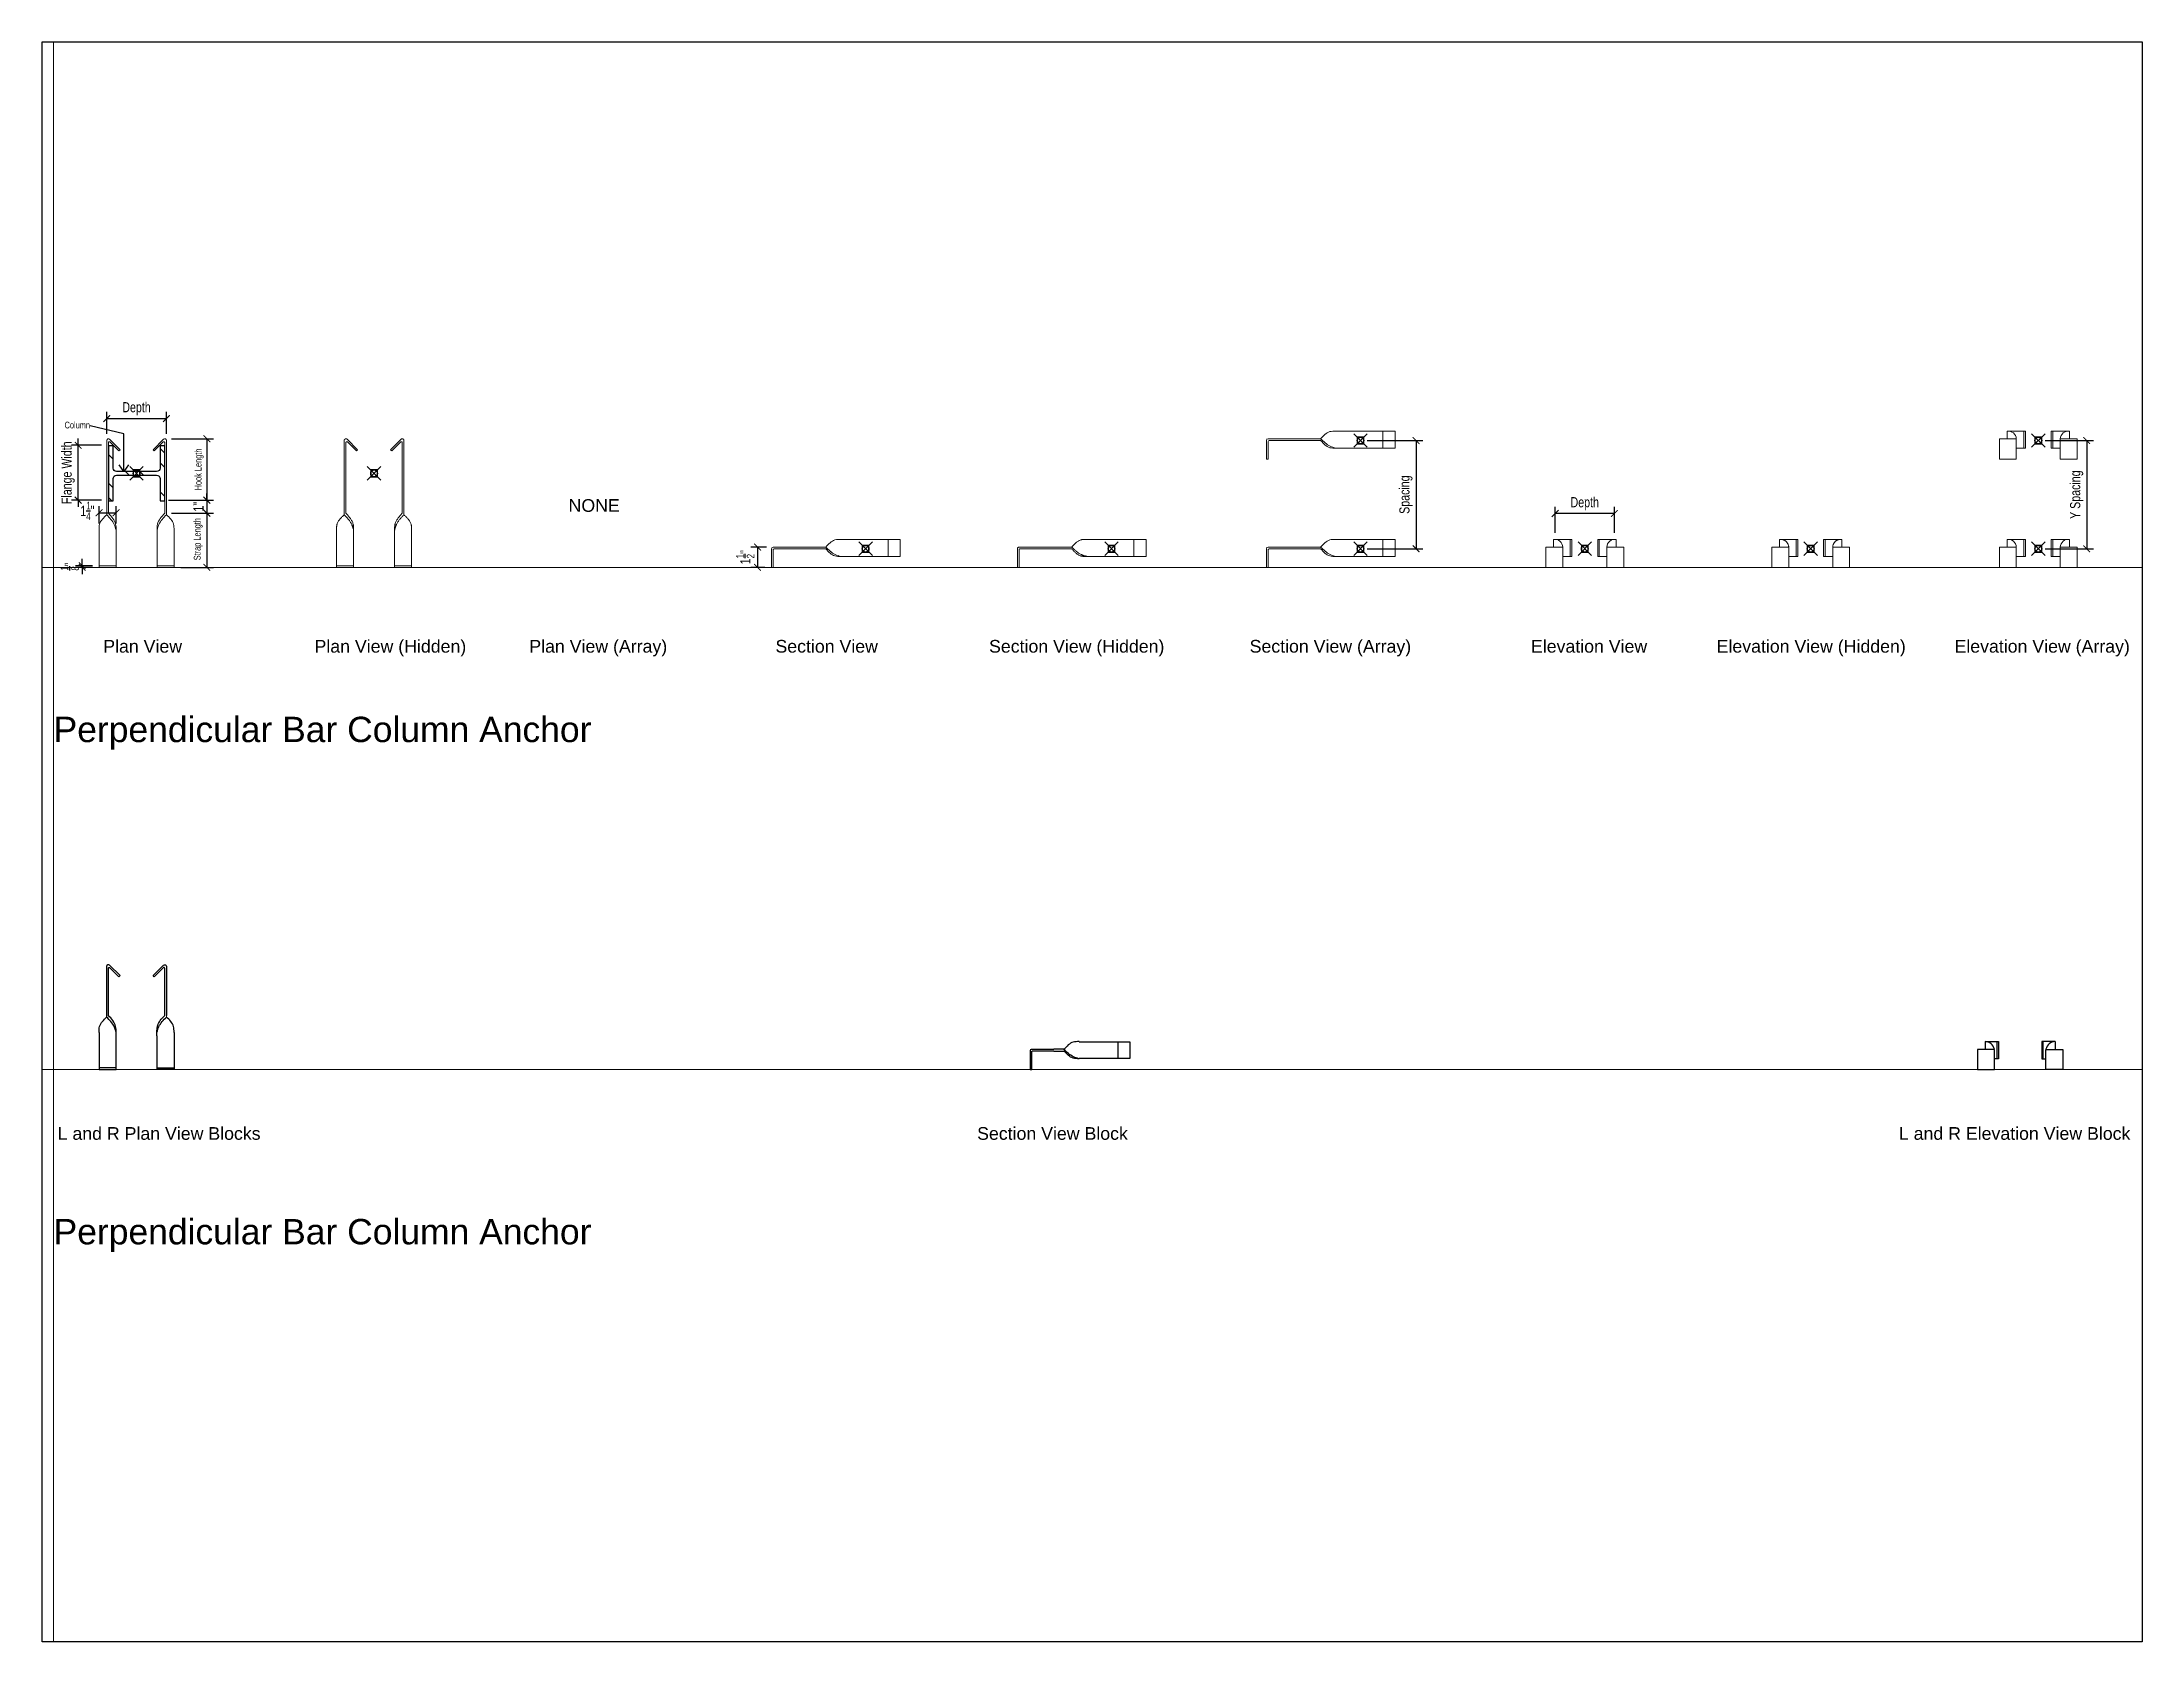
# Paper-space layout 'Layout1' of a CAD drawing. Header units: inches. Extents: x 1.05 to 9.45, y 0.8 to 7.2.
# The model-space entities are those that its viewports show. They can reach past a viewport. Long polylines and large blocks are cut down to what shows.
import ezdxf
from ezdxf.enums import TextEntityAlignment as Align

# ---------------------------------------------------------------- set-up
doc = ezdxf.new("R2010")
doc.units = ezdxf.units.IN
doc.header["$LTSCALE"] = 48
doc.header["$MEASUREMENT"] = 0
doc.header["$PDMODE"] = 99
doc.header["$PDSIZE"] = 0.5
doc.linetypes.add('HIDDEN2', pattern=[0.1875, 0.125, -0.0625])
for name, color, linetype, lineweight in [('A-Anno-Dims', 211, 'Continuous', 25), ('A-Detl-Patt', 190, 'Continuous', 18), ('Fine', 70, 'Continuous', 18), ('G-Anno-Ttlb', 213, 'Continuous', 50)]:
    doc.layers.add(name, color=color, linetype=linetype, lineweight=lineweight)
doc.layers.add('anchors', color=253, linetype='Continuous')
doc.layers.add('G-Anno-Nplt', color=140, linetype='Continuous', lineweight=18, plot=False)
doc.styles.add('Arch-Dim', font='arial.ttf', dxfattribs={"width": 0.75})
doc.styles.add('RomanS', font='romans.shx')
doc.dimstyles.new('Aec-Arch-I-96', dxfattribs={"dimscale": 96, "dimtxt": 0.09375, "dimasz": 0.0625, "dimexe": 0.0625, "dimexo": 0.0625, "dimgap": 0.03125, "dimtad": 1, "dimdec": 4, "dimzin": 3, "dimdsep": 46, "dimlunit": 4, "dimtxsty": 'Arch-Dim', "dimblk": 'ARCHTICK', "dimcen": 0.09375, "dimazin": 2, "dimtfac": 0.75, "dimtdec": 4, "dimtix": 1, "dimtmove": 2, "dimatfit": 2, "dimfxl": 1, "dimtolj": 1, "dimtzin": 0, "dimarcsym": 0})
doc.dimstyles.new('Aec-Arch-I-96$7', dxfattribs={"dimscale": 96, "dimtxt": 0.09375, "dimasz": 0.0625, "dimexe": 0.0625, "dimexo": 0.0625, "dimgap": 0.03125, "dimtad": 0, "dimdec": 4, "dimzin": 3, "dimdsep": 46, "dimlunit": 4, "dimtxsty": 'Arch-Dim', "dimblk": 'ARCHTICK', "dimcen": 0.09375, "dimazin": 2, "dimtfac": 0.75, "dimtdec": 4, "dimtix": 1, "dimtmove": 2, "dimatfit": 2, "dimfxl": 1, "dimtolj": 1, "dimtzin": 0, "dimarcsym": 0})

psp = doc.layouts.get("Layout1")

msp = doc.modelspace()

# ---------------------------------------------------------------- texts
at = {"layer": 'A-Anno-Dims', "style": 'Arch-Dim', "width": 0.75}
msp.add_text('Column', height=0.5, dxfattribs=at).set_placement((7.85503, 44.92428))

# ---------------------------------------------------------------- blocks, each defined once
blk = doc.blocks.new('Anno_Title_T2')
at = {"color": 0, "linetype": 'ByBlock', "lineweight": -2, "style": 'RomanS'}
blk.add_attdef('TITLE', (0, 0.5), '', height=1.25, dxfattribs=at)
blk.add_attdef('SCALE', text='', height=0.75, dxfattribs=at).set_placement((0, -0.5), align=Align.TOP_LEFT)
blk = doc.blocks.new('_ArchTick')
at = {"color": 0, "linetype": 'ByBlock', "const_width": 0.15}
blk.add_lwpolyline([(-0.5, -0.5), (0.5, 0.5)], dxfattribs=at)
blk = doc.blocks.new('*D10')
at = {"layer": 'A-Anno-Dims', "color": 8, "lineweight": -2, "transparency": 16777216}
for p, q in [((10.97, 44.53), (10.97, 46.15)), ((10.97, 45.65), (15.38, 45.65)), ((15.38, 44.53), (15.38, 46.15))]:
    blk.add_line(p, q, dxfattribs=at)
at = {"layer": 'Defpoints', "color": 0, "transparency": 16777216}
for p in [(15.38, 45.65), (10.97, 44.03), (15.38, 44.03)]:
    blk.add_point(p, dxfattribs=at)
at = {"layer": 'A-Anno-Dims', "color": 8, "lineweight": -2, "transparency": 16777216, "xscale": 0.5, "yscale": 0.5, "zscale": 0.5, "rotation": 180}
blk.add_blockref('_ArchTick', (10.97, 45.65), dxfattribs=at)
at = {"layer": 'A-Anno-Dims', "color": 8, "lineweight": -2, "transparency": 16777216, "xscale": 0.5, "yscale": 0.5, "zscale": 0.5}
blk.add_blockref('_ArchTick', (15.38, 45.65), dxfattribs=at)
at = {"layer": 'A-Anno-Dims', "color": 0, "transparency": 16777216, "insert": (13.17, 46.38), "char_height": 0.75, "attachment_point": 5, "style": 'Arch-Dim'}
blk.add_mtext('\\A1;Depth', dxfattribs=at)
blk = doc.blocks.new('_Open90')
at = {"color": 0, "linetype": 'ByBlock', "lineweight": -2}
for p, q in [((0, 0), (-1, 0)), ((-0.5, 0.5), (0, 0)), ((0, 0), (-0.5, -0.5))]:
    blk.add_line(p, q, dxfattribs=at)
blk = doc.blocks.new('*D11')
at = {"layer": 'A-Anno-Dims', "color": 8, "lineweight": -2, "transparency": 16777216}
for p, q in [((15.75, 44.16), (18.87, 44.16)), ((18.37, 44.16), (18.37, 39.62)), ((15.53, 39.62), (18.87, 39.62))]:
    blk.add_line(p, q, dxfattribs=at)
at = {"layer": 'Defpoints', "color": 0, "transparency": 16777216}
for p in [(15.25, 44.16), (15.03, 39.62), (18.37, 39.62)]:
    blk.add_point(p, dxfattribs=at)
at = {"layer": 'A-Anno-Dims', "color": 8, "lineweight": -2, "transparency": 16777216, "xscale": 0.5, "yscale": 0.5, "zscale": 0.5}
for p, rotation in [((18.37, 44.16), 90), ((18.37, 39.62), 270)]:
    blk.add_blockref('_ArchTick', p, dxfattribs=dict(at, rotation=rotation))
at = {"layer": 'A-Anno-Dims', "color": 0, "transparency": 16777216, "insert": (17.8, 41.89), "char_height": 0.5, "attachment_point": 5, "rotation": 90, "style": 'Arch-Dim'}
blk.add_mtext('\\A1;Hook Length', dxfattribs=at)
blk = doc.blocks.new('*D12')
at = {"layer": 'A-Anno-Dims', "color": 8, "lineweight": -2, "transparency": 16777216}
for p, q in [((15.75, 38.66), (18.87, 38.66)), ((18.37, 38.66), (18.37, 34.66)), ((16.44, 34.66), (18.87, 34.66))]:
    blk.add_line(p, q, dxfattribs=at)
at = {"layer": 'Defpoints', "color": 0, "transparency": 16777216}
for p in [(15.25, 38.66), (15.94, 34.66), (18.37, 34.66)]:
    blk.add_point(p, dxfattribs=at)
at = {"layer": 'A-Anno-Dims', "color": 8, "lineweight": -2, "transparency": 16777216, "xscale": 0.5, "yscale": 0.5, "zscale": 0.5}
for p, rotation in [((18.37, 38.66), 90), ((18.37, 34.66), 270)]:
    blk.add_blockref('_ArchTick', p, dxfattribs=dict(at, rotation=rotation))
at = {"layer": 'A-Anno-Dims', "color": 0, "transparency": 16777216, "insert": (17.73, 36.74), "char_height": 0.5, "attachment_point": 5, "rotation": 90, "style": 'Arch-Dim'}
blk.add_mtext('\\A1;Strap Length', dxfattribs=at)
blk = doc.blocks.new('*D13')
at = {"layer": 'A-Anno-Dims', "color": 8, "lineweight": -2, "transparency": 16777216}
for p, q in [((9.91, 34.78), (8.65, 34.78)), ((9.91, 34.66), (8.65, 34.66)), ((9.15, 34.78), (9.15, 35.28)), ((9.15, 34.66), (9.15, 34.78)), ((9.15, 34.66), (9.15, 34.16))]:
    blk.add_line(p, q, dxfattribs=at)
at = {"layer": 'Defpoints', "color": 0, "transparency": 16777216}
for p in [(9.15, 34.78), (10.41, 34.78), (10.41, 34.66)]:
    blk.add_point(p, dxfattribs=at)
at = {"layer": 'A-Anno-Dims', "color": 8, "lineweight": -2, "transparency": 16777216, "xscale": 0.5, "yscale": 0.5, "zscale": 0.5}
for p, rotation in [((9.15, 34.78), 270), ((9.15, 34.66), 90)]:
    blk.add_blockref('_ArchTick', p, dxfattribs=dict(at, rotation=rotation))
at = {"layer": 'A-Anno-Dims', "color": 0, "transparency": 16777216, "insert": (8.24, 34.72), "char_height": 0.75, "attachment_point": 5, "rotation": 90, "style": 'Arch-Dim'}
blk.add_mtext('\\A1;{\\H0.750000x;\\S1/8;}"', dxfattribs=at)
blk = doc.blocks.new('*D14')
at = {"layer": 'A-Anno-Dims', "color": 8, "lineweight": -2, "transparency": 16777216}
for p, q in [((10.41, 37.91), (10.41, 39.19)), ((11.66, 37.91), (11.66, 39.19)), ((10.41, 38.69), (11.66, 38.69))]:
    blk.add_line(p, q, dxfattribs=at)
at = {"layer": 'Defpoints', "color": 0, "transparency": 16777216}
for p in [(10.41, 37.41), (11.66, 38.69), (11.66, 37.41)]:
    blk.add_point(p, dxfattribs=at)
at = {"layer": 'A-Anno-Dims', "color": 8, "lineweight": -2, "transparency": 16777216, "xscale": 0.5, "yscale": 0.5, "zscale": 0.5, "rotation": 180}
blk.add_blockref('_ArchTick', (10.41, 38.69), dxfattribs=at)
at = {"layer": 'A-Anno-Dims', "color": 8, "lineweight": -2, "transparency": 16777216, "xscale": 0.5, "yscale": 0.5, "zscale": 0.5}
blk.add_blockref('_ArchTick', (11.66, 38.69), dxfattribs=at)
at = {"layer": 'A-Anno-Dims', "color": 0, "transparency": 16777216, "insert": (9.54, 38.83), "char_height": 0.75, "attachment_point": 5, "style": 'Arch-Dim'}
blk.add_mtext('\\A1;1{\\H0.750000x;\\S1/4;}"', dxfattribs=at)
blk = doc.blocks.new('*D5')
at = {"layer": 'A-Anno-Dims', "color": 8, "lineweight": -2, "transparency": 16777216}
for p, q in [((15.53, 39.62), (18.87, 39.62)), ((18.37, 39.62), (18.37, 40.12)), ((18.37, 39.62), (18.37, 38.66)), ((16.25, 38.66), (18.87, 38.66)), ((18.37, 38.66), (18.37, 38.16))]:
    blk.add_line(p, q, dxfattribs=at)
at = {"layer": 'Defpoints', "color": 0, "transparency": 16777216}
for p in [(15.03, 39.62), (15.75, 38.66), (18.37, 38.66)]:
    blk.add_point(p, dxfattribs=at)
at = {"layer": 'A-Anno-Dims', "color": 8, "lineweight": -2, "transparency": 16777216, "xscale": 0.5, "yscale": 0.5, "zscale": 0.5}
for p, rotation in [((18.37, 39.62), 270), ((18.37, 38.66), 90)]:
    blk.add_blockref('_ArchTick', p, dxfattribs=dict(at, rotation=rotation))
at = {"layer": 'A-Anno-Dims', "color": 0, "transparency": 16777216, "insert": (17.75, 39.14), "char_height": 0.75, "attachment_point": 5, "rotation": 90, "style": 'Arch-Dim'}
blk.add_mtext('\\A1;1"', dxfattribs=at)
blk = doc.blocks.new('*D6')
at = {"layer": 'A-Anno-Dims', "color": 8, "lineweight": -2, "transparency": 16777216}
for p, q in [((10.59, 43.68), (8.36, 43.68)), ((8.86, 43.68), (8.86, 44.18)), ((8.86, 39.62), (8.86, 43.68)), ((10.59, 39.62), (8.36, 39.62)), ((8.86, 39.62), (8.86, 39.12))]:
    blk.add_line(p, q, dxfattribs=at)
at = {"layer": 'Defpoints', "color": 0, "transparency": 16777216}
for p in [(8.86, 43.68), (11.09, 43.68), (11.09, 39.62)]:
    blk.add_point(p, dxfattribs=at)
at = {"layer": 'A-Anno-Dims', "color": 8, "lineweight": -2, "transparency": 16777216, "xscale": 0.5, "yscale": 0.5, "zscale": 0.5}
for p, rotation in [((8.86, 43.68), 270), ((8.86, 39.62), 90)]:
    blk.add_blockref('_ArchTick', p, dxfattribs=dict(at, rotation=rotation))
at = {"layer": 'A-Anno-Dims', "color": 0, "transparency": 16777216, "insert": (8.12, 41.65), "char_height": 0.75, "attachment_point": 5, "rotation": 90, "style": 'Arch-Dim'}
blk.add_mtext('\\A1;Flange Width', dxfattribs=at)
blk = doc.blocks.new('*U4')
at = {"layer": 'A-Detl-Patt'}
h = blk.add_hatch(dxfattribs=at)
h.set_pattern_fill('ANSI32', color=256, scale=6, style=0)
edge = h.paths.add_edge_path()
edge.add_line((2.03, -2.08), (2.03, -1.735))
edge.add_line((2.03, -1.735), (0.39, -1.735))
edge.add_arc((0.39, -1.485), 0.25, 180, 270, ccw=False)
edge.add_line((0.14, -1.485), (0.14, 1.485))
edge.add_arc((0.39, 1.485), 0.25, 90, 180, ccw=False)
edge.add_line((0.39, 1.735), (2.03, 1.735))
edge.add_line((2.03, 1.735), (2.03, 2.08))
edge.add_line((2.03, 2.08), (-2.03, 2.08))
edge.add_line((-2.03, 2.08), (-2.03, 1.735))
edge.add_line((-2.03, 1.735), (-0.39, 1.735))
edge.add_arc((-0.39, 1.485), 0.25, 0, 90, ccw=False)
edge.add_line((-0.14, 1.485), (-0.14, -1.485))
edge.add_arc((-0.39, -1.485), 0.25, -90, 0, ccw=False)
edge.add_line((-0.39, -1.735), (-2.03, -1.735))
edge.add_line((-2.03, -1.735), (-2.03, -2.08))
edge.add_line((-2.03, -2.08), (2.03, -2.08))
at = {"color": 0, "linetype": 'ByBlock'}
blk.add_lwpolyline([(2.03, -2.08), (2.03, -1.735), (0.39, -1.735, -0.4142136), (0.14, -1.485), (0.14, 1.485, -0.4142136), (0.39, 1.735), (2.03, 1.735), (2.03, 2.08), (-2.03, 2.08), (-2.03, 1.735), (-0.39, 1.735, -0.4142136), (-0.14, 1.485), (-0.14, -1.485, -0.4142136), (-0.39, -1.735), (-2.03, -1.735), (-2.03, -2.08)], format="xyb", close=True, dxfattribs=at)
blk = doc.blocks.new('*D15')
at = {"layer": 'A-Anno-Dims', "color": 8, "lineweight": -2, "transparency": 16777216}
for p, q in [((59.72, 36.16), (58.56, 36.16)), ((59.06, 36.16), (59.06, 34.66)), ((59.59, 34.66), (58.56, 34.66))]:
    blk.add_line(p, q, dxfattribs=at)
at = {"layer": 'Defpoints', "color": 0, "transparency": 16777216}
for p in [(60.22, 36.16), (59.06, 34.66), (60.09, 34.66)]:
    blk.add_point(p, dxfattribs=at)
at = {"layer": 'A-Anno-Dims', "color": 8, "lineweight": -2, "transparency": 16777216, "xscale": 0.5, "yscale": 0.5, "zscale": 0.5}
for p, rotation in [((59.06, 36.16), 90), ((59.06, 34.66), 270)]:
    blk.add_blockref('_ArchTick', p, dxfattribs=dict(at, rotation=rotation))
at = {"layer": 'A-Anno-Dims', "color": 0, "transparency": 16777216, "insert": (58.15, 35.41), "char_height": 0.75, "attachment_point": 5, "rotation": 90, "style": 'Arch-Dim'}
blk.add_mtext('\\A1;1{\\H0.750000x;\\S1/2;}"', dxfattribs=at)
blk = doc.blocks.new('*D7')
at = {"layer": 'A-Anno-Dims', "color": 8, "lineweight": -2, "transparency": 16777216}
for p, q in [((104.11, 44.03), (108.22, 44.03)), ((107.72, 44.03), (107.72, 36.03)), ((104.11, 36.03), (108.22, 36.03))]:
    blk.add_line(p, q, dxfattribs=at)
at = {"layer": 'Defpoints', "color": 0, "transparency": 16777216}
for p in [(103.61, 44.03), (103.61, 36.03), (107.72, 36.03)]:
    blk.add_point(p, dxfattribs=at)
at = {"layer": 'A-Anno-Dims', "color": 8, "lineweight": -2, "transparency": 16777216, "xscale": 0.5, "yscale": 0.5, "zscale": 0.5}
for p, rotation in [((107.72, 44.03), 90), ((107.72, 36.03), 270)]:
    blk.add_blockref('_ArchTick', p, dxfattribs=dict(at, rotation=rotation))
at = {"layer": 'A-Anno-Dims', "color": 0, "transparency": 16777216, "insert": (106.97, 40.03), "char_height": 0.75, "attachment_point": 5, "rotation": 90, "style": 'Arch-Dim'}
blk.add_mtext('\\A1;Spacing', dxfattribs=at)
blk = doc.blocks.new('*D8')
at = {"layer": 'A-Anno-Dims', "color": 8, "lineweight": -2, "transparency": 16777216}
for p, q in [((118, 37.22), (118, 39.14)), ((122.37, 37.22), (122.37, 39.14)), ((122.37, 38.64), (118, 38.64))]:
    blk.add_line(p, q, dxfattribs=at)
at = {"layer": 'Defpoints', "color": 0, "transparency": 16777216}
for p in [(118, 38.64), (118, 36.72), (122.37, 36.72)]:
    blk.add_point(p, dxfattribs=at)
at = {"layer": 'A-Anno-Dims', "color": 8, "lineweight": -2, "transparency": 16777216, "xscale": 0.5, "yscale": 0.5, "zscale": 0.5, "rotation": 180}
blk.add_blockref('_ArchTick', (118, 38.64), dxfattribs=at)
at = {"layer": 'A-Anno-Dims', "color": 8, "lineweight": -2, "transparency": 16777216, "xscale": 0.5, "yscale": 0.5, "zscale": 0.5}
blk.add_blockref('_ArchTick', (122.37, 38.64), dxfattribs=at)
at = {"layer": 'A-Anno-Dims', "color": 0, "transparency": 16777216, "insert": (120.18, 39.36), "char_height": 0.75, "attachment_point": 5, "style": 'Arch-Dim'}
blk.add_mtext('\\A1;Depth', dxfattribs=at)
blk = doc.blocks.new('*D9')
at = {"layer": 'A-Anno-Dims', "color": 8, "lineweight": -2, "transparency": 16777216}
for p, q in [((154.19, 44.03), (157.77, 44.03)), ((157.27, 44.03), (157.27, 36.03)), ((154.19, 36.03), (157.77, 36.03))]:
    blk.add_line(p, q, dxfattribs=at)
at = {"layer": 'Defpoints', "color": 0, "transparency": 16777216}
for p in [(153.69, 44.03), (153.69, 36.03), (157.27, 36.03)]:
    blk.add_point(p, dxfattribs=at)
at = {"layer": 'A-Anno-Dims', "color": 8, "lineweight": -2, "transparency": 16777216, "xscale": 0.5, "yscale": 0.5, "zscale": 0.5}
for p, rotation in [((157.27, 44.03), 90), ((157.27, 36.03), 270)]:
    blk.add_blockref('_ArchTick', p, dxfattribs=dict(at, rotation=rotation))
at = {"layer": 'A-Anno-Dims', "color": 0, "transparency": 16777216, "insert": (156.53, 40.03), "char_height": 0.75, "attachment_point": 5, "rotation": 90, "style": 'Arch-Dim'}
blk.add_mtext('\\A1;Y Spacing', dxfattribs=at)
blk = doc.blocks.new('AecDtl_PerpendicularBarColumnAnchorLeftPlanAdjustableHook')
at = {"color": 0, "linetype": 'ByBlock', "lineweight": -2, "ltscale": 0.0625}
for points in [[(-0.13, 0), (-0.13, -2.25)], [(0, -2.25), (0, 0)]]:
    blk.add_lwpolyline(points, dxfattribs=at)
at = {"layer": 'Defpoints'}
for p in [(0, 0), (-0.13, -2.25)]:
    blk.add_point(p, dxfattribs=at)
blk = doc.blocks.new('AecDtl_PerpendicularBarColumnAnchorLeftPlanHook')
at = {"color": 0, "linetype": 'ByBlock', "lineweight": -2, "ltscale": 0.0625}
blk.add_lwpolyline([(0, -0.98), (0, 0.25, -0.668179), (0.11, 0.29), (0.77, -0.37), (0.86, -0.28), (0.09, 0.49, 0.668179), (-0.13, 0.4), (-0.13, -0.98)], format="xyb", dxfattribs=at)
at = {"layer": 'Defpoints'}
for p in [(0.86, 0.52), (-0.13, -0.98)]:
    blk.add_point(p, dxfattribs=at)
blk = doc.blocks.new('AecDtl_PerpendicularBarColumnAnchorLeftPlanTwist')
at = {"color": 0, "linetype": 'ByBlock', "lineweight": -2, "ltscale": 0.0625}
for points in [[(-0.13, 0), (-0.13, -0.13)], [(-0.69, -1.25), (-0.69, -1.5)], [(0.57, -1.5), (0.57, -1.25)]]:
    blk.add_lwpolyline(points, dxfattribs=at)
for points in [[(0.57, -1.25), (0.53, -0.81), (0, 0)], [(-0.69, -1.25), (-0.65, -0.81), (-0.13, -0.13)], [(0.57, -1.25), (0.43, -0.83), (-0.13, -0.13)]]:
    blk.add_spline(points, degree=3, dxfattribs=at)
at = {"layer": 'Defpoints'}
for p in [(-0.69, -1.5), (0.57, 0)]:
    blk.add_point(p, dxfattribs=at)
blk = doc.blocks.new('AecDtl_PerpendicularBarColumnAnchorLeftPlanAdjustableStrap')
at = {"color": 0, "linetype": 'ByBlock', "lineweight": -2, "ltscale": 0.0625}
for points in [[(-0.69, 0), (-0.69, -0.75)], [(0.56, -0.75), (0.57, 0)]]:
    blk.add_lwpolyline(points, dxfattribs=at)
at = {"layer": 'Defpoints'}
for p in [(0.57, 0), (-0.69, -0.75)]:
    blk.add_point(p, dxfattribs=at)
blk = doc.blocks.new('AecDtl_PerpendicularBarColumnAnchorRightPlanHook')
at = {"color": 0, "linetype": 'ByBlock', "lineweight": -2, "ltscale": 0.0625}
blk.add_lwpolyline([(0, -0.98), (0, 0.25, 0.668179), (-0.11, 0.29), (-0.77, -0.37), (-0.86, -0.28), (-0.09, 0.49, -0.668179), (0.13, 0.4), (0.13, -0.98)], format="xyb", dxfattribs=at)
at = {"layer": 'Defpoints'}
blk.add_point((-0.86, 0.52), dxfattribs=at)
blk = doc.blocks.new('AecDtl_PerpendicularBarColumnAnchorRightPlanAdjustableHook')
at = {"color": 0, "linetype": 'ByBlock', "lineweight": -2, "ltscale": 0.0625}
for points in [[(0, -2.25), (0, 0)], [(0.13, 0), (0.13, -2.25)]]:
    blk.add_lwpolyline(points, dxfattribs=at)
blk = doc.blocks.new('AecDtl_PerpendicularBarColumnAnchorRightPlanTwist')
at = {"color": 0, "linetype": 'ByBlock', "lineweight": -2, "ltscale": 0.0625}
for points in [[(-0.57, -1.5), (-0.57, -1.25)], [(0.69, -1.25), (0.69, -1.5)]]:
    blk.add_lwpolyline(points, dxfattribs=at)
for points, knots in [([(-0.57, -1.25), (-0.57, -1.1), (-0.57, -0.62), (-0.23, -0.25), (0, 0)], [0, 0, 0, 0, 0.443076, 1.41083, 1.41083, 1.41083, 1.41083]), ([(-0.57, -1.25), (-0.53, -1.11), (-0.41, -0.67), (-0.09, -0.34), (0.13, -0.12)], [0, 0, 0, 0, 0.44449, 1.337295, 1.337295, 1.337295, 1.337295]), ([(0.69, -1.25), (0.69, -1.1), (0.7, -0.65), (0.35, -0.33), (0.13, -0.12)], [0, 0, 0, 0, 0.443076, 1.307462, 1.307462, 1.307462, 1.307462])]:
    blk.add_open_spline(points, degree=3, knots=knots, dxfattribs=at)
at = {"layer": 'Defpoints'}
blk.add_point((-0.57, 0), dxfattribs=at)
blk = doc.blocks.new('AecDtl_PerpendicularBarColumnAnchorRightPlanAdjustableStrap')
at = {"color": 0, "linetype": 'ByBlock', "lineweight": -2, "ltscale": 0.0625}
for points in [[(-0.56, -0.75), (-0.56, 0)], [(0.69, 0), (0.69, -0.75)]]:
    blk.add_lwpolyline(points, dxfattribs=at)
blk = doc.blocks.new('AecDtl_PerpendicularBarColumnAnchorRightPlanBend')
at = {"color": 0, "linetype": 'ByBlock', "lineweight": -2, "ltscale": 0.0625}
for points in [[(0.69, 0), (0.69, -1.75), (-0.56, -1.75), (-0.56, 0)], [(-0.56, -1.63), (0.69, -1.63)]]:
    blk.add_lwpolyline(points, dxfattribs=at)
blk = doc.blocks.new('AecDtl_PerpendicularBarColumnAnchorLeftPlanBend')
at = {"color": 0, "linetype": 'ByBlock', "lineweight": -2, "ltscale": 0.0625}
for points in [[(-0.69, 0), (-0.69, -1.75), (0.56, -1.75), (0.56, 0)], [(0.56, -1.63), (-0.69, -1.63)]]:
    blk.add_lwpolyline(points, dxfattribs=at)
blk = doc.blocks.new('AecDtl_PerpendicularBarColumnAnchorSectionAdjustableHook')
at = {"color": 0, "linetype": 'ByBlock', "lineweight": -2, "ltscale": 0.0625}
for points in [[(-2.25, 0.62), (0, 0.62)], [(0, -0.62), (-2.25, -0.62)]]:
    blk.add_lwpolyline(points, dxfattribs=at)
at = {"layer": 'Defpoints'}
for p in [(-2.25, 0.62), (0, -0.62)]:
    blk.add_point(p, dxfattribs=at)
blk = doc.blocks.new('AecDtl_PerpendicularBarColumnAnchorSectionHook')
at = {"color": 0, "linetype": 'ByBlock', "lineweight": -2, "ltscale": 0.0625}
for points in [[(-0.98, 0.62), (0.27, 0.62), (0.52, 0.62), (0.52, -0.62), (0.27, -0.62), (-0.98, -0.62)], [(-0.37, 0.62), (-0.37, -0.62)]]:
    blk.add_lwpolyline(points, dxfattribs=at)
at = {"layer": 'Defpoints'}
for p in [(-0.98, 0.62), (0, 0), (0.52, -0.62)]:
    blk.add_point(p, dxfattribs=at)
blk = doc.blocks.new('AecDtl_PerpendicularBarColumnAnchorSectionTwist')
at = {"color": 0, "linetype": 'ByBlock', "lineweight": -2, "ltscale": 0.0625}
for points in [[(0, 0.63), (-0.44, 0.59), (-1.12, 0.06)], [(0, -0.63), (-0.42, -0.49), (-1.12, 0.06)], [(0, -0.63), (-0.44, -0.59), (-1.12, -0.06)]]:
    blk.add_spline(points, degree=3, dxfattribs=at)
at = {"layer": 'Defpoints'}
for p in [(-1.12, 0.63), (0, -0.63)]:
    blk.add_point(p, dxfattribs=at)
blk = doc.blocks.new('AecDtl_PerpendicularBarColumnAnchorSectionAdjustableStrap')
at = {"color": 0, "linetype": 'ByBlock', "lineweight": -2, "ltscale": 0.0625}
for points in [[(0, 0.0625), (-0.75, 0.0625)], [(-0.75, -0.0625), (0, -0.0625)]]:
    blk.add_lwpolyline(points, dxfattribs=at)
at = {"layer": 'Defpoints'}
for p in [(-0.75, 0.0625), (0, -0.0625)]:
    blk.add_point(p, dxfattribs=at)
blk = doc.blocks.new('AecDtl_PerpendicularBarColumnAnchorSectionBend')
at = {"color": 0, "linetype": 'ByBlock', "lineweight": -2, "ltscale": 0.0625}
blk.add_lwpolyline([(0, 0.06), (-1.63, 0.06, 0.414214), (-1.75, -0.06), (-1.75, -1.44), (-1.63, -1.44), (-1.63, -0.12, -0.414214), (-1.57, -0.06), (0, -0.06)], format="xyb", dxfattribs=at)
blk = doc.blocks.new('AecDtl_PerpendicularBarColumnAnchorLeftElevation')
at = {"color": 0, "linetype": 'ByBlock', "lineweight": -2, "ltscale": 0.0625}
for points in [[(-0.69, -1.44), (0.56, -1.44), (0.56, 0.06), (-0.69, 0.06), (-0.69, -1.44)], [(-0.12, 0.63), (-0.12, 0.06)], [(-0.12, 0.63), (0.86, 0.63), (0.86, -0.63), (0.56, -0.63)], [(0.77, -0.63), (0.77, 0.63)]]:
    blk.add_lwpolyline(points, dxfattribs=at)
blk.add_arc((-0.15, -0.1), 0.73, 13.2098, 87.8888, dxfattribs=at)
blk = doc.blocks.new('AecDtl_PerpendicularBarColumnAnchorRightElevation')
at = {"color": 0, "linetype": 'ByBlock', "lineweight": -2, "ltscale": 0.0625}
for points in [[(0.12, 0.63), (-0.86, 0.63), (-0.86, -0.63), (-0.56, -0.63)], [(-0.77, -0.63), (-0.77, 0.63)], [(0.69, -1.44), (-0.56, -1.44), (-0.56, 0.06), (0.69, 0.06), (0.69, -1.44)], [(0.12, 0.63), (0.12, 0.06)]]:
    blk.add_lwpolyline(points, dxfattribs=at)
blk.add_arc((0.15, -0.1), 0.73, 92.1112, 166.7902, dxfattribs=at)

# ---------------------------------------------------------------- dimensions: what is measured, and where the dimension line sits
at = {"layer": 'A-Anno-Dims'}
for base, p1, p2, picture, middle in [((15.37886, 45.64604), (10.96886, 44.03279), (15.37886, 44.03279), '*D10', (13.17386, 46.37515)), ((118.00005, 38.63507), (122.36718, 36.72029), (118.00005, 36.72029), '*D8', (120.18361, 39.36418))]:
    dim = msp.add_linear_dim(base=base, p1=p1, p2=p2, text='Depth', dimstyle='Aec-Arch-I-96', override={"dimscale": 8, "dimclrd": 8, "dimclre": 8, "dimldrblk": 'Open90'}, dxfattribs=at)
    dim.commit()
    dim.dimension.update_dxf_attribs({"geometry": picture, "text_midpoint": middle})
for base, p1, p2, text, override, picture, middle in [((8.85981, 43.6839), (11.09386, 39.6239), (11.09386, 43.6839), 'Flange Width', {"dimscale": 8, "dimclrd": 8, "dimclre": 8, "dimldrblk": 'Open90'}, '*D6', (8.12457, 41.6539)), ((18.3728, 39.6239), (15.25386, 44.15779), (15.03485, 39.6239), 'Hook Length', {"dimscale": 8, "dimtxt": 0.0625, "dimclrd": 8, "dimclre": 8, "dimldrblk": 'Open90'}, '*D11', (17.7993, 41.89085)), ((107.71634, 36.03279), (103.61242, 44.03279), (103.61242, 36.03279), 'Spacing', {"dimscale": 8, "dimclrd": 8, "dimclre": 8, "dimldrblk": 'Open90'}, '*D7', (106.9747, 40.03279)), ((157.26851, 36.03279), (153.69479, 44.03279), (153.69479, 36.03279), 'Y Spacing', {"dimscale": 8, "dimclrd": 8, "dimclre": 8, "dimldrblk": 'Open90'}, '*D9', (156.52686, 40.03279)), ((18.3728, 38.66159), (15.03485, 39.6239), (15.75386, 38.66159), '1"', {"dimscale": 8, "dimclrd": 8, "dimclre": 8, "dimldrblk": 'Open90'}, '*D5', (17.74626, 39.14275))]:
    dim = msp.add_linear_dim(base=base, p1=p1, p2=p2, angle=90, text=text, dimstyle='Aec-Arch-I-96', override=override, dxfattribs=at)
    dim.commit()
    dim.dimension.update_dxf_attribs({"geometry": picture, "text_midpoint": middle})
dim = msp.add_linear_dim(base=(11.65916, 38.68529), p1=(10.40636, 37.41159), p2=(11.65916, 37.41032), dimstyle='Aec-Arch-I-96', override={"dimscale": 8, "dimclrd": 8, "dimclre": 8, "dimldrblk": 'Open90'}, dxfattribs=at)
dim.commit()
dim.dimension.update_dxf_attribs({"geometry": '*D14', "text_midpoint": (9.53525, 38.82789), "dimtype": 160})
dim = msp.add_linear_dim(base=(18.3728, 34.65779), p1=(15.25386, 38.66159), p2=(15.94136, 34.65779), angle=90, text='Strap Length', dimstyle='Aec-Arch-I-96', override={"dimscale": 8, "dimtxt": 0.0625, "dimclrd": 8, "dimclre": 8, "dimldrblk": 'Open90'}, dxfattribs=at)
dim.commit()
dim.dimension.update_dxf_attribs({"geometry": '*D12', "text_midpoint": (17.73107, 36.73649), "dimtype": 160})
for base, p1, p2, picture, middle in [((9.15338, 34.78279), (10.40636, 34.65779), (10.4069, 34.78279), '*D13', (8.24003, 34.72029)), ((59.05629, 34.65779), (60.21953, 36.15779), (60.09453, 34.65779), '*D15', (58.14774, 35.40779))]:
    dim = msp.add_linear_dim(base=base, p1=p1, p2=p2, angle=90, dimstyle='Aec-Arch-I-96', override={"dimscale": 8, "dimclrd": 8, "dimclre": 8, "dimldrblk": 'Open90'}, dxfattribs=at)
    dim.commit()
    dim.dimension.update_dxf_attribs({"geometry": picture, "text_midpoint": middle})

# ---------------------------------------------------------------- linework, layer by layer
at = {"layer": 'A-Anno-Dims'}
for p in [(103.61242, 44.03279), (153.69479, 44.03279), (13.17386, 41.60303), (30.72456, 41.60303), (67.04309, 36.03279), (85.21558, 36.03279), (103.61242, 36.03279), (120.18361, 36.03279), (136.87676, 36.03279), (153.69479, 36.03279)]:
    msp.add_point(p, dxfattribs=at)
at = {"layer": 'Defpoints'}
for p in [(15.25284, 3.79789), (15.37784, 3.79789), (14.68779, 0.04914), (15.37784, 1.55042), (11.65916, -0.70086), (14.68856, -0.70086), (15.94034, -0.70086), (10.40738, -2.45338), (15.94034, -2.45338)]:
    msp.add_point(p, dxfattribs=at)
at = {"layer": 'Fine'}
for p, q in [((96.66386, 44.15779), (96.66386, 44.15779)), ((60.09453, 36.15779), (60.09453, 36.15779)), ((96.66386, 36.15779), (96.66386, 36.15779)), ((79.19223, -0.95338), (79.19223, -0.95338))]:
    msp.add_line(p, q, dxfattribs=at)
at = {"layer": 'Fine', "linetype": 'HIDDEN2', "ltscale": 0.0625}
msp.add_line((78.26702, 36.15779), (78.26702, 36.15779), dxfattribs=at)
at = {"layer": 'Fine'}
for points in [[(11.09386, 38.66159), (11.09386, 43.88191, -0.668178638), (11.20055, 43.9261), (11.86492, 43.26173), (11.9533, 43.35012), (11.18225, 44.12118, 0.668178638), (10.96886, 44.03279), (10.96886, 38.53659)], [(15.25386, 38.66159), (15.25386, 43.88191, 0.668178638), (15.14716, 43.9261), (14.4828, 43.26173), (14.39441, 43.35012), (15.16547, 44.12118, -0.668178638), (15.37886, 44.03279), (15.37886, 38.53659)], [(100.66711, 44.15779), (96.78886, 44.15779, 0.414213562), (96.66386, 44.03279), (96.66386, 42.65779), (96.78886, 42.65779), (96.78886, 43.97029, -0.414213562), (96.85136, 44.03279), (100.66711, 44.03279)], [(64.09778, 36.15779), (60.21953, 36.15779, 0.414213562), (60.09453, 36.03279), (60.09453, 34.65779), (60.21953, 34.65779), (60.21953, 35.97029, -0.414213562), (60.28203, 36.03279), (64.09778, 36.03279)], [(100.66711, 36.15779), (96.78886, 36.15779, 0.414213562), (96.66386, 36.03279), (96.66386, 34.65779), (96.78886, 34.65779), (96.78886, 35.97029, -0.414213562), (96.85136, 36.03279), (100.66711, 36.03279)]]:
    msp.add_lwpolyline(points, format="xyb", dxfattribs=at)
at = {"layer": 'Fine', "linetype": 'HIDDEN2', "ltscale": 0.0625}
for points in [[(28.64456, 38.66159), (28.64456, 43.88191, -0.668178638), (28.75126, 43.9261), (29.41562, 43.26173), (29.50401, 43.35012), (28.73295, 44.12118, 0.668178638), (28.51956, 44.03279), (28.51956, 38.53659)], [(32.80456, 38.66159), (32.80456, 43.88191, 0.668178638), (32.69787, 43.9261), (32.0335, 43.26173), (31.94511, 43.35012), (32.71617, 44.12118, -0.668178638), (32.92956, 44.03279), (32.92956, 38.53659)], [(82.27027, 36.15779), (78.39202, 36.15779, 0.414213562), (78.26702, 36.03279), (78.26702, 34.65779), (78.39202, 34.65779), (78.39202, 35.97029, -0.414213562), (78.45452, 36.03279), (82.27027, 36.03279)]]:
    msp.add_lwpolyline(points, format="xyb", dxfattribs=at)
at = {"layer": 'Fine'}
for points in [[(101.79211, 44.72029), (105.91711, 44.72029), (106.16711, 44.72029), (106.16711, 43.47029), (105.91711, 43.47029), (101.79211, 43.47029)], [(150.83267, 42.65779), (152.06979, 42.65779), (152.06979, 44.15779), (150.81979, 44.15779), (150.82492, 42.65779)], [(151.38622, 44.72029), (151.38622, 44.15779)], [(151.38622, 44.72029), (152.73858, 44.72029), (152.73858, 43.47029), (152.06979, 43.46947)], [(152.62451, 43.47029), (152.62451, 44.72029)], [(156.00335, 44.72029), (154.65099, 44.72029), (154.65099, 43.47029), (155.31979, 43.46947)], [(154.76507, 43.47029), (154.76507, 44.72029)], [(156.56465, 42.65779), (155.31979, 42.65779), (155.31979, 44.15779), (156.56979, 44.15779), (156.56979, 42.65779)], [(156.00335, 44.72029), (156.00335, 44.15779)], [(10.40636, 37.41159), (10.40636, 34.65779), (11.65636, 34.65779), (11.65916, 37.41159)], [(15.94136, 37.41159), (15.94136, 34.65779), (14.69136, 34.65779), (14.68856, 37.41159)], [(65.22278, 36.72029), (69.34778, 36.72029), (69.59778, 36.72029), (69.59778, 35.47029), (69.34778, 35.47029), (65.22278, 35.47029)], [(101.79211, 36.72029), (105.91711, 36.72029), (106.16711, 36.72029), (106.16711, 35.47029), (105.91711, 35.47029), (101.79211, 35.47029)], [(117.3215, 34.65779), (118.55861, 34.65779), (118.55861, 36.15779), (117.30862, 36.15779), (117.31375, 34.65779)], [(117.87505, 36.72029), (117.87505, 36.15779)], [(117.87505, 36.72029), (119.22741, 36.72029), (119.22741, 35.47029), (118.55861, 35.46947)], [(119.11334, 35.47029), (119.11334, 36.72029)], [(122.49218, 36.72029), (121.13982, 36.72029), (121.13982, 35.47029), (121.80862, 35.46947)], [(121.25389, 35.47029), (121.25389, 36.72029)], [(123.05348, 34.65779), (121.80862, 34.65779), (121.80862, 36.15779), (123.05861, 36.15779), (123.05861, 34.65779)], [(122.49218, 36.72029), (122.49218, 36.15779)], [(150.83267, 34.65779), (152.06979, 34.65779), (152.06979, 36.15779), (150.81979, 36.15779), (150.82492, 34.65779)], [(151.38622, 36.72029), (151.38622, 36.15779)], [(151.38622, 36.72029), (152.73858, 36.72029), (152.73858, 35.47029), (152.06979, 35.46947)], [(152.62451, 35.47029), (152.62451, 36.72029)], [(156.00335, 36.72029), (154.65099, 36.72029), (154.65099, 35.47029), (155.31979, 35.46947)], [(154.76507, 35.47029), (154.76507, 36.72029)], [(156.56465, 34.65779), (155.31979, 34.65779), (155.31979, 36.15779), (156.56979, 36.15779), (156.56979, 34.65779)], [(156.00335, 36.72029), (156.00335, 36.15779)], [(15.37784, 1.55042), (15.37784, 1.42542)]]:
    msp.add_lwpolyline(points, dxfattribs=at)
at = {"layer": 'Fine', "linetype": 'Continuous'}
for points in [[(105.26867, 44.72029), (105.26867, 43.47029)], [(68.69934, 36.72029), (68.69934, 35.47029)], [(105.26867, 36.72029), (105.26867, 35.47029)]]:
    msp.add_lwpolyline(points, dxfattribs=at)
at = {"layer": 'Fine', "linetype": 'HIDDEN2', "ltscale": 0.0625}
for points in [[(27.95706, 37.41159), (27.95706, 34.65779), (29.20706, 34.65779), (29.20986, 37.41159)], [(33.49206, 37.41159), (33.49206, 34.65779), (32.24206, 34.65779), (32.23926, 37.41159)], [(83.39527, 36.72029), (87.52027, 36.72029), (87.77027, 36.72029), (87.77027, 35.47029), (87.52027, 35.47029), (83.39527, 35.47029)], [(86.87183, 36.72029), (86.87183, 35.47029)], [(134.01464, 34.65779), (135.25176, 34.65779), (135.25176, 36.15779), (134.00176, 36.15779), (134.00689, 34.65779)], [(134.56819, 36.72029), (134.56819, 36.15779)], [(134.56819, 36.72029), (135.92055, 36.72029), (135.92055, 35.47029), (135.25176, 35.46947)], [(135.80648, 35.47029), (135.80648, 36.72029)], [(139.18532, 36.72029), (137.83296, 36.72029), (137.83296, 35.47029), (138.50176, 35.46947)], [(137.94703, 35.47029), (137.94703, 36.72029)], [(139.74662, 34.65779), (138.50176, 34.65779), (138.50176, 36.15779), (139.75176, 36.15779), (139.75176, 34.65779)], [(139.18532, 36.72029), (139.18532, 36.15779)], [(11.65799, 34.78279), (10.4069, 34.78279)], [(14.69081, 34.78279), (15.9419, 34.78279)], [(29.20869, 34.78279), (27.95761, 34.78279)], [(32.24152, 34.78279), (33.49261, 34.78279)]]:
    msp.add_lwpolyline(points, dxfattribs=at)
at = {"layer": 'Fine'}
for centre, start, end in [((151.47413, 44.13053), 2.6206713, 98.4779191), ((155.91544, 44.13053), 81.5220809, 177.3793287), ((117.96296, 36.13053), 2.6206713, 98.4779191), ((122.40427, 36.13053), 81.5220809, 177.3793287), ((151.47413, 36.13053), 2.6206713, 98.4779191), ((155.91544, 36.13053), 81.5220809, 177.3793287)]:
    msp.add_arc(centre, 0.59628, start, end, dxfattribs=at)
at = {"layer": 'Fine', "linetype": 'HIDDEN2', "ltscale": 0.0625}
for centre, start, end in [((134.6561, 36.13053), 2.6206713, 98.4779191), ((139.09741, 36.13053), 81.5220809, 177.3793287)]:
    msp.add_arc(centre, 0.59628, start, end, dxfattribs=at)
at = {"layer": 'Fine'}
for points in [[(101.79211, 44.72029), (101.35025, 44.68739), (100.66711, 44.15779)], [(101.79211, 43.46749), (101.37031, 43.60769), (100.66711, 44.15779)], [(101.79211, 43.46749), (101.35025, 43.5004), (100.66711, 44.03279)], [(10.40636, 37.41159), (10.43926, 37.85345), (10.96886, 38.53659)], [(11.65916, 37.41159), (11.51896, 37.83339), (10.96886, 38.53659)], [(11.65916, 37.41159), (11.62625, 37.85345), (11.09386, 38.66159)], [(14.68856, 37.41159), (14.72146, 37.85345), (15.25386, 38.66159)], [(14.68856, 37.41159), (14.82876, 37.83339), (15.37886, 38.53659)], [(15.94136, 37.41159), (15.90845, 37.85345), (15.37886, 38.53659)], [(65.22278, 36.72029), (64.78092, 36.68739), (64.09778, 36.15779)], [(65.22278, 35.46749), (64.80098, 35.60769), (64.09778, 36.15779)], [(65.22278, 35.46749), (64.78092, 35.5004), (64.09778, 36.03279)], [(101.79211, 36.72029), (101.35025, 36.68739), (100.66711, 36.15779)], [(101.79211, 35.46749), (101.37031, 35.60769), (100.66711, 36.15779)], [(101.79211, 35.46749), (101.35025, 35.5004), (100.66711, 36.03279)]]:
    msp.add_spline(points, degree=3, dxfattribs=at)
at = {"layer": 'Fine', "linetype": 'HIDDEN2', "ltscale": 0.0625}
for points in [[(27.95706, 37.41159), (27.98996, 37.85345), (28.51956, 38.53659)], [(29.20986, 37.41159), (29.06966, 37.83339), (28.51956, 38.53659)], [(29.20986, 37.41159), (29.17696, 37.85345), (28.64456, 38.66159)], [(32.23926, 37.41159), (32.27216, 37.85345), (32.80456, 38.66159)], [(32.23926, 37.41159), (32.37946, 37.83339), (32.92956, 38.53659)], [(33.49206, 37.41159), (33.45916, 37.85345), (32.92956, 38.53659)], [(83.39527, 36.72029), (82.95341, 36.68739), (82.27027, 36.15779)], [(83.39527, 35.46749), (82.97347, 35.60769), (82.27027, 36.15779)], [(83.39527, 35.46749), (82.95341, 35.5004), (82.27027, 36.03279)]]:
    msp.add_spline(points, degree=3, dxfattribs=at)
at = {"layer": 'G-Anno-Nplt'}
for p, direction in [((7.04266, 367.96955), (0, -1)), ((1022.37983, 34.65779), (1, 0)), ((1046.17959, -2.45338), (1, 0))]:
    msp.add_xline(p, direction, dxfattribs=at)

# ---------------------------------------------------------------- block references
for name, p in [('AecDtl_PerpendicularBarColumnAnchorLeftPlanHook', (11.09488, 4.77312)), ('AecDtl_PerpendicularBarColumnAnchorRightPlanHook', (15.25284, 4.77312)), ('AecDtl_PerpendicularBarColumnAnchorLeftPlanAdjustableHook', (11.09488, 3.79789)), ('AecDtl_PerpendicularBarColumnAnchorRightPlanAdjustableHook', (15.25284, 3.79789)), ('AecDtl_PerpendicularBarColumnAnchorLeftPlanTwist', (11.09488, 1.55042)), ('AecDtl_PerpendicularBarColumnAnchorLeftPlanAdjustableStrap', (11.09488, 0.04914)), ('AecDtl_PerpendicularBarColumnAnchorRightPlanTwist', (15.25284, 1.55042)), ('AecDtl_PerpendicularBarColumnAnchorRightPlanAdjustableStrap', (15.25131, 0.04914)), ('AecDtl_PerpendicularBarColumnAnchorLeftPlanBend', (11.09488, -0.70086)), ('AecDtl_PerpendicularBarColumnAnchorRightPlanBend', (15.25284, -0.70086)), ('AecDtl_PerpendicularBarColumnAnchorSectionBend', (80.94476, -1.01588)), ('AecDtl_PerpendicularBarColumnAnchorLeftElevation', (149.88632, -1.01588)), ('AecDtl_PerpendicularBarColumnAnchorRightElevation', (154.8157, -1.01588))]:
    msp.add_blockref(name, p)
at = {"layer": 'anchors', "rotation": 90}
msp.add_blockref('*U4', (13.17386, 41.60303), dxfattribs=at)
at = {"layer": 'Defpoints'}
for name, p in [('AecDtl_PerpendicularBarColumnAnchorSectionAdjustableStrap', (81.69476, -1.01588)), ('AecDtl_PerpendicularBarColumnAnchorSectionTwist', (82.81976, -1.01588)), ('AecDtl_PerpendicularBarColumnAnchorSectionAdjustableHook', (85.06723, -1.01588)), ('AecDtl_PerpendicularBarColumnAnchorSectionHook', (86.04246, -1.01588))]:
    msp.add_blockref(name, p, dxfattribs=at)
at = {"layer": 'G-Anno-Ttlb'}
ref = msp.add_blockref('Anno_Title_T2', (45.09578, 38.38639), dxfattribs=dict(at, xscale=0.75, yscale=0.75, zscale=0.75))
ref.add_attrib('TITLE', 'NONE', (45.09578, 38.76139), dxfattribs={"layer": '0', "color": 0, "linetype": 'ByBlock', "lineweight": -2, "height": 0.9375, "style": 'Arch-Dim'})
ref = msp.add_blockref('Anno_Title_T2', (10.7138, 27.98245), dxfattribs=dict(at, xscale=0.75, yscale=0.75, zscale=0.75))
ref.add_attrib('TITLE', 'Plan View', (10.7138, 28.35745), dxfattribs={"layer": '0', "color": 0, "linetype": 'ByBlock', "lineweight": -2, "height": 0.9375, "style": 'Arch-Dim'})
ref = msp.add_blockref('Anno_Title_T2', (26.32465, 27.98245), dxfattribs=dict(at, xscale=0.75, yscale=0.75, zscale=0.75))
ref.add_attrib('TITLE', 'Plan View (Hidden)', (26.32465, 28.35745), dxfattribs={"layer": '0', "color": 0, "linetype": 'ByBlock', "lineweight": -2, "height": 0.9375, "style": 'Arch-Dim'})
ref = msp.add_blockref('Anno_Title_T2', (42.19523, 27.98245), dxfattribs=dict(at, xscale=0.75, yscale=0.75, zscale=0.75))
ref.add_attrib('TITLE', 'Plan View (Array)', (42.19523, 28.35745), dxfattribs={"layer": '0', "color": 0, "linetype": 'ByBlock', "lineweight": -2, "height": 0.9375, "style": 'Arch-Dim'})
ref = msp.add_blockref('Anno_Title_T2', (60.38311, 27.98245), dxfattribs=dict(at, xscale=0.75, yscale=0.75, zscale=0.75))
ref.add_attrib('TITLE', 'Section View', (60.38311, 28.35745), dxfattribs={"layer": '0', "color": 0, "linetype": 'ByBlock', "lineweight": -2, "height": 0.9375, "style": 'Arch-Dim'})
ref = msp.add_blockref('Anno_Title_T2', (76.16521, 27.98245), dxfattribs=dict(at, xscale=0.75, yscale=0.75, zscale=0.75))
ref.add_attrib('TITLE', 'Section View (Hidden)', (76.16521, 28.35745), dxfattribs={"layer": '0', "color": 0, "linetype": 'ByBlock', "lineweight": -2, "height": 0.9375, "style": 'Arch-Dim'})
ref = msp.add_blockref('Anno_Title_T2', (95.42004, 27.98245), dxfattribs=dict(at, xscale=0.75, yscale=0.75, zscale=0.75))
ref.add_attrib('TITLE', 'Section View (Array)', (95.42004, 28.35745), dxfattribs={"layer": '0', "color": 0, "linetype": 'ByBlock', "lineweight": -2, "height": 0.9375, "style": 'Arch-Dim'})
ref = msp.add_blockref('Anno_Title_T2', (116.2072, 27.98245), dxfattribs=dict(at, xscale=0.75, yscale=0.75, zscale=0.75))
ref.add_attrib('TITLE', 'Elevation View', (116.2072, 28.35745), dxfattribs={"layer": '0', "color": 0, "linetype": 'ByBlock', "lineweight": -2, "height": 0.9375, "style": 'Arch-Dim'})
ref = msp.add_blockref('Anno_Title_T2', (129.92572, 27.98245), dxfattribs=dict(at, xscale=0.75, yscale=0.75, zscale=0.75))
ref.add_attrib('TITLE', 'Elevation View (Hidden)', (129.92572, 28.35745), dxfattribs={"layer": '0', "color": 0, "linetype": 'ByBlock', "lineweight": -2, "height": 0.9375, "style": 'Arch-Dim'})
ref = msp.add_blockref('Anno_Title_T2', (147.50447, 27.98245), dxfattribs=dict(at, xscale=0.75, yscale=0.75, zscale=0.75))
ref.add_attrib('TITLE', 'Elevation View (Array)', (147.50447, 28.35745), dxfattribs={"layer": '0', "color": 0, "linetype": 'ByBlock', "lineweight": -2, "height": 0.9375, "style": 'Arch-Dim'})
ref = msp.add_blockref('Anno_Title_T2', (7.04266, 20.99611), dxfattribs=dict(at, xscale=1.5, yscale=1.5, zscale=1.5))
ref.add_attrib('TITLE', 'Perpendicular Bar Column Anchor', (7.04266, 21.74611), dxfattribs={"layer": '0', "color": 0, "linetype": 'ByBlock', "lineweight": -2, "height": 1.875, "style": 'Arch-Dim'})
ref = msp.add_blockref('Anno_Title_T2', (7.34258, -8.01559), dxfattribs=dict(at, xscale=0.75, yscale=0.75, zscale=0.75))
ref.add_attrib('TITLE', 'L and R Plan View Blocks', (7.34258, -7.64059), dxfattribs={"layer": '0', "color": 0, "linetype": 'ByBlock', "lineweight": -2, "height": 0.9375, "style": 'Arch-Dim'})
ref = msp.add_blockref('Anno_Title_T2', (75.28507, -8.01559), dxfattribs=dict(at, xscale=0.75, yscale=0.75, zscale=0.75))
ref.add_attrib('TITLE', 'Section View Block', (75.28507, -7.64059), dxfattribs={"layer": '0', "color": 0, "linetype": 'ByBlock', "lineweight": -2, "height": 0.9375, "style": 'Arch-Dim'})
ref = msp.add_blockref('Anno_Title_T2', (143.39368, -8.01559), dxfattribs=dict(at, xscale=0.75, yscale=0.75, zscale=0.75))
ref.add_attrib('TITLE', 'L and R Elevation View Block', (143.39368, -7.64059), dxfattribs={"layer": '0', "color": 0, "linetype": 'ByBlock', "lineweight": -2, "height": 0.9375, "style": 'Arch-Dim'})
ref = msp.add_blockref('Anno_Title_T2', (7.04266, -16.11506), dxfattribs=dict(at, xscale=1.5, yscale=1.5, zscale=1.5))
ref.add_attrib('TITLE', 'Perpendicular Bar Column Anchor', (7.04266, -15.36506), dxfattribs={"layer": '0', "color": 0, "linetype": 'ByBlock', "lineweight": -2, "height": 1.875, "style": 'Arch-Dim'})

msp.set_redraw_order([(e.dxf.handle, doc.entitydb.next_handle()) for e in msp.query("TEXT MTEXT ATTDEF DIMENSION ARC_DIMENSION")])  # texts and dimensions are drawn at this point

# ---------------------------------------------------------------- leaders
at = {"layer": 'A-Anno-Dims'}
msp.add_leader([(12.23073, 41.74303), (12.23073, 44.51429), (9.73376, 45.12036)], dimstyle='Aec-Arch-I-96$7', override={"dimscale": 8, "dimgap": 0.03125, "dimtad": 0, "dimclrd": 8, "dimclre": 8, "dimldrblk": 'Open90'}, dxfattribs=at)

# ---------------------------------------------------------------- linework, layer by layer
psp.add_lwpolyline([(1.05, 0.8), (1.05, 7.2), (9.45, 7.2), (9.45, 0.8)], close=True)

# ---------------------------------------------------------------- viewports
at = {"layer": '0'}
psp.add_viewport(center=(5.25, 4), size=(8.4, 6.4), view_center_point=(83.77206, 14.36482), view_height=118.2249407, dxfattribs=at)

doc.saveas('drawing.dxf')
